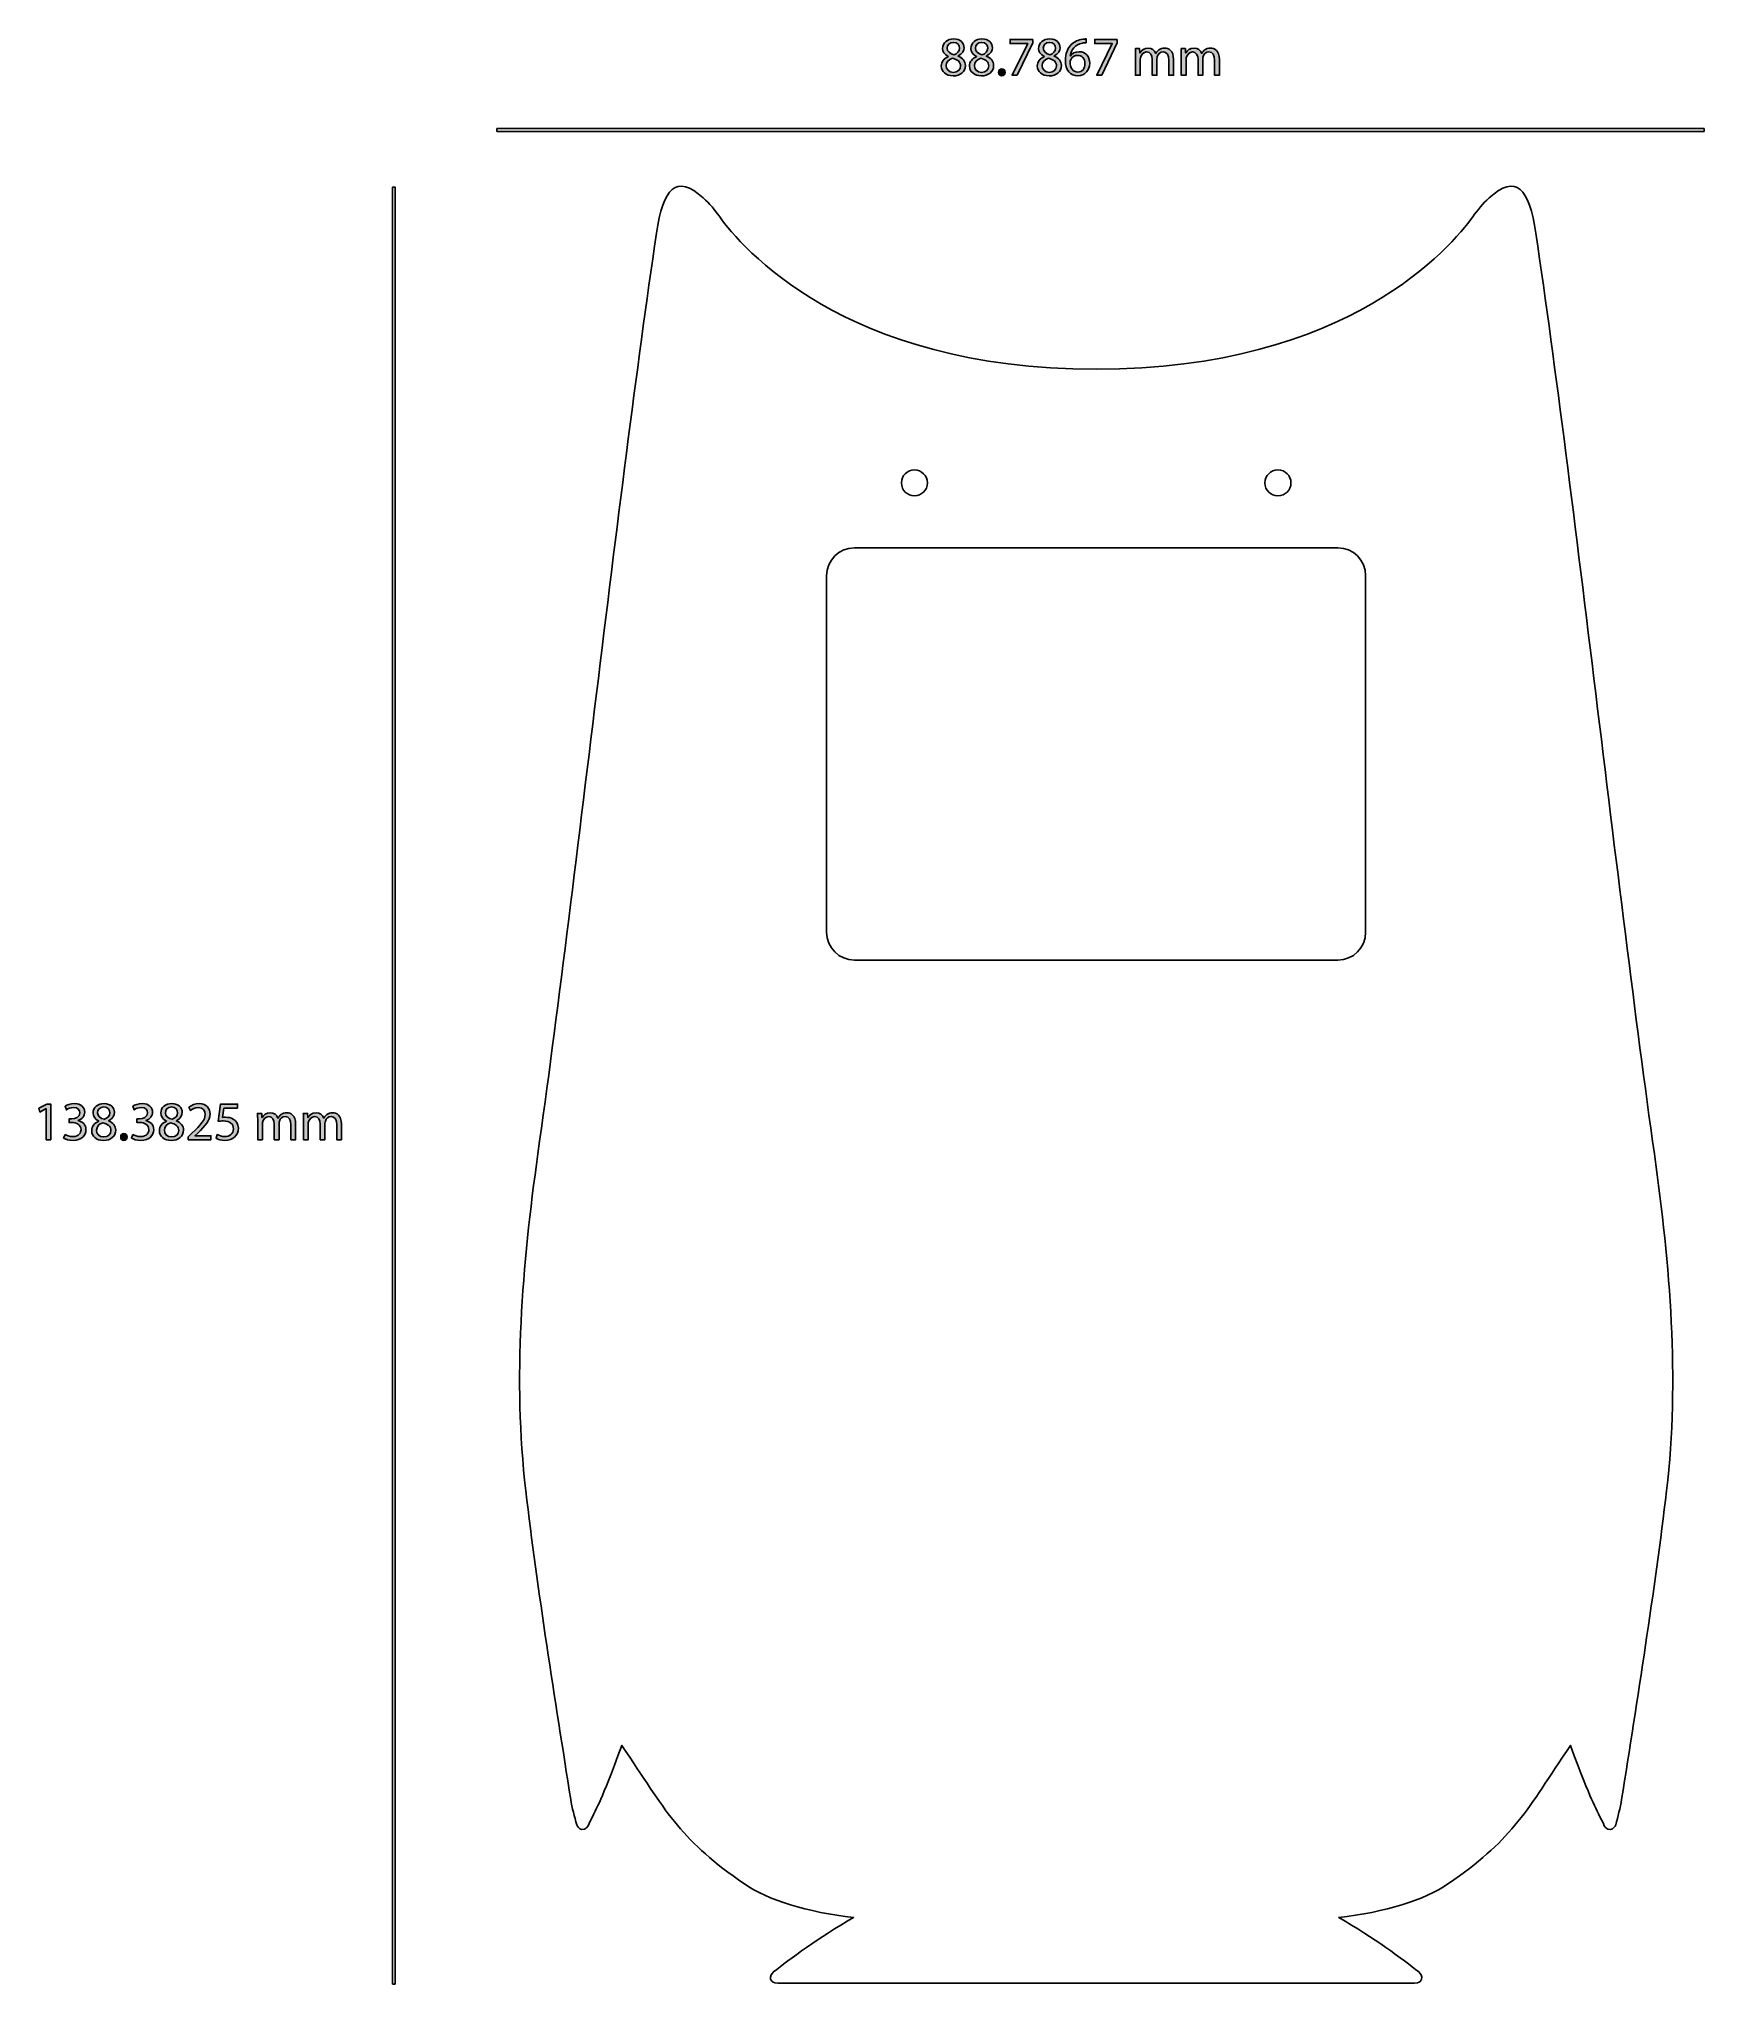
# Model space of a CAD drawing. Header units: millimetres. Extents: x 24 to 152, y 32 to 182.
import ezdxf

# ---------------------------------------------------------------- set-up
doc = ezdxf.new("R2010")
doc.units = ezdxf.units.MM
doc.header["$MEASUREMENT"] = 0

msp = doc.modelspace()

# ---------------------------------------------------------------- hatches: boundary and pattern name
at = {"transparency": 33554687}
h = msp.add_hatch(color=256, dxfattribs=at)
h.dxf.hatch_style = 2
edge = h.paths.add_edge_path()
edge.add_spline(control_points=[(93.64, 181.24), (93.64, 180.96), (93.85, 180.82), (94.17, 180.73), (94.41, 180.81), (94.59, 180.98), (94.59, 181.23), (94.59, 181.45), (94.46, 181.68), (94.12, 181.68), (93.81, 181.68), (93.64, 181.48), (93.64, 181.24)], knot_values=[0, 0, 0, 0, 1, 1, 1, 2, 2, 2, 3, 3, 3, 4, 4, 4, 4], degree=3, periodic=0)
edge = h.paths.add_edge_path()
edge.add_spline(control_points=[(94.67, 179.86), (94.67, 180.2), (94.44, 180.36), (94.06, 180.46), (93.74, 180.37), (93.57, 180.16), (93.57, 179.9), (93.56, 179.62), (93.77, 179.37), (94.12, 179.37), (94.45, 179.37), (94.67, 179.58), (94.67, 179.86)], knot_values=[0, 0, 0, 0, 1, 1, 1, 2, 2, 2, 3, 3, 3, 4, 4, 4, 4], degree=3, periodic=0)
edge = h.paths.add_edge_path()
edge.add_spline(control_points=[(93.19, 179.85), (93.19, 180.19), (93.39, 180.44), (93.73, 180.58), (93.73, 180.58), (93.73, 180.6), (93.73, 180.6), (93.42, 180.74), (93.29, 180.98), (93.29, 181.21), (93.29, 181.65), (93.66, 181.95), (94.14, 181.95), (94.68, 181.95), (94.94, 181.61), (94.94, 181.27), (94.94, 181.04), (94.83, 180.79), (94.49, 180.63), (94.49, 180.63), (94.49, 180.61), (94.49, 180.61), (94.83, 180.48), (95.05, 180.24), (95.05, 179.9), (95.05, 179.42), (94.63, 179.1), (94.11, 179.1), (93.53, 179.1), (93.19, 179.45), (93.19, 179.85)], knot_values=[0, 0, 0, 0, 1, 1, 1, 2, 2, 2, 3, 3, 3, 4, 4, 4, 5, 5, 5, 6, 6, 6, 7, 7, 7, 8, 8, 8, 9, 9, 9, 10, 10, 10, 10], degree=3, periodic=0)
h = msp.add_hatch(color=256, dxfattribs=at)
h.dxf.hatch_style = 2
edge = h.paths.add_edge_path()
edge.add_spline(control_points=[(95.82, 181.24), (95.82, 180.96), (96.02, 180.82), (96.34, 180.73), (96.58, 180.81), (96.76, 180.98), (96.76, 181.23), (96.76, 181.45), (96.63, 181.68), (96.29, 181.68), (95.99, 181.68), (95.82, 181.48), (95.82, 181.24)], knot_values=[0, 0, 0, 0, 1, 1, 1, 2, 2, 2, 3, 3, 3, 4, 4, 4, 4], degree=3, periodic=0)
edge = h.paths.add_edge_path()
edge.add_spline(control_points=[(96.84, 179.86), (96.84, 180.2), (96.61, 180.36), (96.24, 180.46), (95.91, 180.37), (95.74, 180.16), (95.74, 179.9), (95.73, 179.62), (95.94, 179.37), (96.29, 179.37), (96.62, 179.37), (96.84, 179.58), (96.84, 179.86)], knot_values=[0, 0, 0, 0, 1, 1, 1, 2, 2, 2, 3, 3, 3, 4, 4, 4, 4], degree=3, periodic=0)
edge = h.paths.add_edge_path()
edge.add_spline(control_points=[(95.36, 179.85), (95.36, 180.19), (95.57, 180.44), (95.91, 180.58), (95.91, 180.58), (95.9, 180.6), (95.9, 180.6), (95.6, 180.74), (95.47, 180.98), (95.47, 181.21), (95.47, 181.65), (95.83, 181.95), (96.32, 181.95), (96.85, 181.95), (97.12, 181.61), (97.12, 181.27), (97.12, 181.04), (97, 180.79), (96.66, 180.63), (96.66, 180.63), (96.66, 180.61), (96.66, 180.61), (97.01, 180.48), (97.22, 180.24), (97.22, 179.9), (97.22, 179.42), (96.81, 179.1), (96.28, 179.1), (95.71, 179.1), (95.36, 179.45), (95.36, 179.85)], knot_values=[0, 0, 0, 0, 1, 1, 1, 2, 2, 2, 3, 3, 3, 4, 4, 4, 5, 5, 5, 6, 6, 6, 7, 7, 7, 8, 8, 8, 9, 9, 9, 10, 10, 10, 10], degree=3, periodic=0)
h = msp.add_hatch(color=256, dxfattribs=at)
h.dxf.hatch_style = 2
edge = h.paths.add_edge_path()
edge.add_spline(control_points=[(100.23, 181.9), (100.23, 181.9), (100.23, 181.65), (100.23, 181.65), (100.23, 181.65), (99.03, 179.15), (99.03, 179.15), (99.03, 179.15), (98.64, 179.15), (98.64, 179.15), (98.64, 179.15), (99.84, 181.58), (99.84, 181.58), (99.84, 181.58), (99.84, 181.59), (99.84, 181.59), (99.84, 181.59), (98.49, 181.59), (98.49, 181.59), (98.49, 181.59), (98.49, 181.9), (98.49, 181.9), (98.49, 181.9), (100.23, 181.9), (100.23, 181.9)], knot_values=[0, 0, 0, 0, 1, 1, 1, 2, 2, 2, 3, 3, 3, 4, 4, 4, 5, 5, 5, 6, 6, 6, 7, 7, 7, 8, 8, 8, 8], degree=3, periodic=0)
h = msp.add_hatch(color=256, dxfattribs=at)
h.dxf.hatch_style = 2
edge = h.paths.add_edge_path()
edge.add_spline(control_points=[(101.04, 181.24), (101.04, 180.96), (101.24, 180.82), (101.56, 180.73), (101.8, 180.81), (101.98, 180.98), (101.98, 181.23), (101.98, 181.45), (101.85, 181.68), (101.51, 181.68), (101.21, 181.68), (101.04, 181.48), (101.04, 181.24)], knot_values=[0, 0, 0, 0, 1, 1, 1, 2, 2, 2, 3, 3, 3, 4, 4, 4, 4], degree=3, periodic=0)
edge = h.paths.add_edge_path()
edge.add_spline(control_points=[(102.06, 179.86), (102.06, 180.2), (101.83, 180.36), (101.45, 180.46), (101.13, 180.37), (100.96, 180.16), (100.96, 179.9), (100.95, 179.62), (101.16, 179.37), (101.51, 179.37), (101.84, 179.37), (102.06, 179.58), (102.06, 179.86)], knot_values=[0, 0, 0, 0, 1, 1, 1, 2, 2, 2, 3, 3, 3, 4, 4, 4, 4], degree=3, periodic=0)
edge = h.paths.add_edge_path()
edge.add_spline(control_points=[(100.58, 179.85), (100.58, 180.19), (100.79, 180.44), (101.12, 180.58), (101.12, 180.58), (101.12, 180.6), (101.12, 180.6), (100.82, 180.74), (100.68, 180.98), (100.68, 181.21), (100.68, 181.65), (101.05, 181.95), (101.54, 181.95), (102.07, 181.95), (102.33, 181.61), (102.33, 181.27), (102.33, 181.04), (102.22, 180.79), (101.88, 180.63), (101.88, 180.63), (101.88, 180.61), (101.88, 180.61), (102.22, 180.48), (102.44, 180.24), (102.44, 179.9), (102.44, 179.42), (102.03, 179.1), (101.5, 179.1), (100.93, 179.1), (100.58, 179.45), (100.58, 179.85)], knot_values=[0, 0, 0, 0, 1, 1, 1, 2, 2, 2, 3, 3, 3, 4, 4, 4, 5, 5, 5, 6, 6, 6, 7, 7, 7, 8, 8, 8, 9, 9, 9, 10, 10, 10, 10], degree=3, periodic=0)
h = msp.add_hatch(color=256, dxfattribs=at)
h.dxf.hatch_style = 2
edge = h.paths.add_edge_path()
edge.add_spline(control_points=[(104.25, 180.05), (104.25, 180.44), (104.02, 180.68), (103.68, 180.68), (103.46, 180.68), (103.25, 180.54), (103.15, 180.34), (103.12, 180.3), (103.11, 180.24), (103.11, 180.18), (103.11, 179.72), (103.32, 179.39), (103.71, 179.39), (104.03, 179.39), (104.25, 179.66), (104.25, 180.05)], knot_values=[0, 0, 0, 0, 1, 1, 1, 2, 2, 2, 3, 3, 3, 4, 4, 4, 5, 5, 5, 5], degree=3, periodic=0)
edge = h.paths.add_edge_path()
edge.add_spline(control_points=[(104.35, 181.64), (104.28, 181.64), (104.18, 181.64), (104.07, 181.62), (103.49, 181.52), (103.18, 181.1), (103.12, 180.64), (103.12, 180.64), (103.13, 180.64), (103.13, 180.64), (103.26, 180.82), (103.49, 180.96), (103.8, 180.96), (104.28, 180.96), (104.62, 180.61), (104.62, 180.07), (104.62, 179.57), (104.28, 179.1), (103.71, 179.1), (103.12, 179.1), (102.74, 179.56), (102.74, 180.27), (102.74, 180.82), (102.93, 181.24), (103.2, 181.51), (103.43, 181.74), (103.74, 181.88), (104.08, 181.92), (104.19, 181.94), (104.29, 181.94), (104.35, 181.94), (104.35, 181.94), (104.35, 181.64), (104.35, 181.64)], knot_values=[0, 0, 0, 0, 1, 1, 1, 2, 2, 2, 3, 3, 3, 4, 4, 4, 5, 5, 5, 6, 6, 6, 7, 7, 7, 8, 8, 8, 9, 9, 9, 10, 10, 10, 11, 11, 11, 11], degree=3, periodic=0)
h = msp.add_hatch(color=256, dxfattribs=at)
h.dxf.hatch_style = 2
edge = h.paths.add_edge_path()
edge.add_spline(control_points=[(106.74, 181.9), (106.74, 181.9), (106.74, 181.65), (106.74, 181.65), (106.74, 181.65), (105.54, 179.15), (105.54, 179.15), (105.54, 179.15), (105.16, 179.15), (105.16, 179.15), (105.16, 179.15), (106.35, 181.58), (106.35, 181.58), (106.35, 181.58), (106.35, 181.59), (106.35, 181.59), (106.35, 181.59), (105.01, 181.59), (105.01, 181.59), (105.01, 181.59), (105.01, 181.9), (105.01, 181.9), (105.01, 181.9), (106.74, 181.9), (106.74, 181.9)], knot_values=[0, 0, 0, 0, 1, 1, 1, 2, 2, 2, 3, 3, 3, 4, 4, 4, 5, 5, 5, 6, 6, 6, 7, 7, 7, 8, 8, 8, 8], degree=3, periodic=0)
h = msp.add_hatch(color=256, dxfattribs=at)
h.dxf.hatch_style = 2
edge = h.paths.add_edge_path()
edge.add_spline(control_points=[(108.14, 180.64), (108.14, 180.85), (108.14, 181.03), (108.13, 181.2), (108.13, 181.2), (108.45, 181.2), (108.45, 181.2), (108.45, 181.2), (108.47, 180.87), (108.47, 180.87), (108.47, 180.87), (108.48, 180.87), (108.48, 180.87), (108.6, 181.06), (108.79, 181.24), (109.13, 181.24), (109.4, 181.24), (109.62, 181.07), (109.7, 180.83), (109.7, 180.83), (109.71, 180.83), (109.71, 180.83), (109.78, 180.95), (109.86, 181.04), (109.94, 181.1), (110.06, 181.19), (110.2, 181.24), (110.39, 181.24), (110.67, 181.24), (111.07, 181.07), (111.07, 180.35), (111.07, 180.35), (111.07, 179.15), (111.07, 179.15), (111.07, 179.15), (110.7, 179.15), (110.7, 179.15), (110.7, 179.15), (110.7, 180.31), (110.7, 180.31), (110.7, 180.7), (110.56, 180.94), (110.26, 180.94), (110.05, 180.94), (109.88, 180.78), (109.82, 180.6), (109.8, 180.55), (109.79, 180.48), (109.79, 180.41), (109.79, 180.41), (109.79, 179.15), (109.79, 179.15), (109.79, 179.15), (109.43, 179.15), (109.43, 179.15), (109.43, 179.15), (109.43, 180.38), (109.43, 180.38), (109.43, 180.7), (109.28, 180.94), (109, 180.94), (108.77, 180.94), (108.6, 180.75), (108.54, 180.57), (108.52, 180.51), (108.51, 180.45), (108.51, 180.38), (108.51, 180.38), (108.51, 179.15), (108.51, 179.15), (108.51, 179.15), (108.14, 179.15), (108.14, 179.15), (108.14, 179.15), (108.14, 180.64), (108.14, 180.64)], knot_values=[0, 0, 0, 0, 1, 1, 1, 2, 2, 2, 3, 3, 3, 4, 4, 4, 5, 5, 5, 6, 6, 6, 7, 7, 7, 8, 8, 8, 9, 9, 9, 10, 10, 10, 11, 11, 11, 12, 12, 12, 13, 13, 13, 14, 14, 14, 15, 15, 15, 16, 16, 16, 17, 17, 17, 18, 18, 18, 19, 19, 19, 20, 20, 20, 21, 21, 21, 22, 22, 22, 23, 23, 23, 24, 24, 24, 25, 25, 25, 25], degree=3, periodic=0)
h = msp.add_hatch(color=256, dxfattribs=at)
h.dxf.hatch_style = 2
edge = h.paths.add_edge_path()
edge.add_spline(control_points=[(111.67, 180.64), (111.67, 180.85), (111.67, 181.03), (111.66, 181.2), (111.66, 181.2), (111.98, 181.2), (111.98, 181.2), (111.98, 181.2), (112, 180.87), (112, 180.87), (112, 180.87), (112.01, 180.87), (112.01, 180.87), (112.13, 181.06), (112.32, 181.24), (112.66, 181.24), (112.93, 181.24), (113.15, 181.07), (113.24, 180.83), (113.24, 180.83), (113.24, 180.83), (113.24, 180.83), (113.31, 180.95), (113.39, 181.04), (113.47, 181.1), (113.59, 181.19), (113.73, 181.24), (113.92, 181.24), (114.2, 181.24), (114.6, 181.07), (114.6, 180.35), (114.6, 180.35), (114.6, 179.15), (114.6, 179.15), (114.6, 179.15), (114.23, 179.15), (114.23, 179.15), (114.23, 179.15), (114.23, 180.31), (114.23, 180.31), (114.23, 180.7), (114.09, 180.94), (113.79, 180.94), (113.58, 180.94), (113.41, 180.78), (113.35, 180.6), (113.33, 180.55), (113.32, 180.48), (113.32, 180.41), (113.32, 180.41), (113.32, 179.15), (113.32, 179.15), (113.32, 179.15), (112.96, 179.15), (112.96, 179.15), (112.96, 179.15), (112.96, 180.38), (112.96, 180.38), (112.96, 180.7), (112.81, 180.94), (112.53, 180.94), (112.3, 180.94), (112.13, 180.75), (112.07, 180.57), (112.05, 180.51), (112.04, 180.45), (112.04, 180.38), (112.04, 180.38), (112.04, 179.15), (112.04, 179.15), (112.04, 179.15), (111.67, 179.15), (111.67, 179.15), (111.67, 179.15), (111.67, 180.64), (111.67, 180.64)], knot_values=[0, 0, 0, 0, 1, 1, 1, 2, 2, 2, 3, 3, 3, 4, 4, 4, 5, 5, 5, 6, 6, 6, 7, 7, 7, 8, 8, 8, 9, 9, 9, 10, 10, 10, 11, 11, 11, 12, 12, 12, 13, 13, 13, 14, 14, 14, 15, 15, 15, 16, 16, 16, 17, 17, 17, 18, 18, 18, 19, 19, 19, 20, 20, 20, 21, 21, 21, 22, 22, 22, 23, 23, 23, 24, 24, 24, 25, 25, 25, 25], degree=3, periodic=0)
h = msp.add_hatch(color=256, dxfattribs=at)
h.dxf.hatch_style = 2
edge = h.paths.add_edge_path()
edge.add_spline(control_points=[(97.59, 179.37), (97.59, 179.53), (97.7, 179.64), (97.85, 179.64), (98, 179.64), (98.1, 179.53), (98.1, 179.37), (98.1, 179.22), (98, 179.1), (97.84, 179.1), (97.7, 179.1), (97.59, 179.22), (97.59, 179.37)], knot_values=[0, 0, 0, 0, 1, 1, 1, 2, 2, 2, 3, 3, 3, 4, 4, 4, 4], degree=3, periodic=0)
h = msp.add_hatch(color=256, dxfattribs=at)
h.dxf.hatch_style = 2
edge = h.paths.add_edge_path()
edge.add_spline(control_points=[(24.27, 99.57), (24.27, 99.57), (24.27, 99.57), (24.27, 99.57), (24.27, 99.57), (23.79, 99.31), (23.79, 99.31), (23.79, 99.31), (23.72, 99.6), (23.72, 99.6), (23.72, 99.6), (24.32, 99.92), (24.32, 99.92), (24.32, 99.92), (24.63, 99.92), (24.63, 99.92), (24.63, 99.92), (24.63, 97.17), (24.63, 97.17), (24.63, 97.17), (24.27, 97.17), (24.27, 97.17), (24.27, 97.17), (24.27, 99.57), (24.27, 99.57)], knot_values=[0, 0, 0, 0, 1, 1, 1, 2, 2, 2, 3, 3, 3, 4, 4, 4, 5, 5, 5, 6, 6, 6, 7, 7, 7, 8, 8, 8, 8], degree=3, periodic=0)
h = msp.add_hatch(color=256, dxfattribs=at)
h.dxf.hatch_style = 2
edge = h.paths.add_edge_path()
edge.add_spline(control_points=[(25.73, 97.59), (25.83, 97.53), (26.08, 97.42), (26.34, 97.42), (26.81, 97.42), (26.96, 97.73), (26.96, 97.95), (26.95, 98.34), (26.61, 98.5), (26.25, 98.5), (26.25, 98.5), (26.04, 98.5), (26.04, 98.5), (26.04, 98.5), (26.04, 98.78), (26.04, 98.78), (26.04, 98.78), (26.25, 98.78), (26.25, 98.78), (26.52, 98.78), (26.86, 98.92), (26.86, 99.25), (26.86, 99.47), (26.72, 99.66), (26.38, 99.66), (26.16, 99.66), (25.95, 99.57), (25.83, 99.48), (25.83, 99.48), (25.73, 99.75), (25.73, 99.75), (25.87, 99.86), (26.15, 99.96), (26.45, 99.96), (26.99, 99.96), (27.24, 99.64), (27.24, 99.31), (27.24, 99.02), (27.07, 98.78), (26.73, 98.66), (26.73, 98.66), (26.73, 98.65), (26.73, 98.65), (27.07, 98.58), (27.34, 98.33), (27.34, 97.95), (27.34, 97.51), (27, 97.12), (26.34, 97.12), (26.03, 97.12), (25.76, 97.22), (25.62, 97.31), (25.62, 97.31), (25.73, 97.59), (25.73, 97.59)], knot_values=[0, 0, 0, 0, 1, 1, 1, 2, 2, 2, 3, 3, 3, 4, 4, 4, 5, 5, 5, 6, 6, 6, 7, 7, 7, 8, 8, 8, 9, 9, 9, 10, 10, 10, 11, 11, 11, 12, 12, 12, 13, 13, 13, 14, 14, 14, 15, 15, 15, 16, 16, 16, 17, 17, 17, 18, 18, 18, 18], degree=3, periodic=0)
h = msp.add_hatch(color=256, dxfattribs=at)
h.dxf.hatch_style = 2
edge = h.paths.add_edge_path()
edge.add_spline(control_points=[(28.23, 99.26), (28.23, 98.98), (28.44, 98.83), (28.76, 98.75), (28.99, 98.83), (29.18, 99), (29.18, 99.25), (29.18, 99.47), (29.04, 99.7), (28.71, 99.7), (28.4, 99.7), (28.23, 99.49), (28.23, 99.26)], knot_values=[0, 0, 0, 0, 1, 1, 1, 2, 2, 2, 3, 3, 3, 4, 4, 4, 4], degree=3, periodic=0)
edge = h.paths.add_edge_path()
edge.add_spline(control_points=[(29.26, 97.88), (29.26, 98.22), (29.02, 98.38), (28.65, 98.48), (28.33, 98.39), (28.16, 98.18), (28.16, 97.92), (28.14, 97.64), (28.35, 97.39), (28.71, 97.39), (29.04, 97.39), (29.26, 97.6), (29.26, 97.88)], knot_values=[0, 0, 0, 0, 1, 1, 1, 2, 2, 2, 3, 3, 3, 4, 4, 4, 4], degree=3, periodic=0)
edge = h.paths.add_edge_path()
edge.add_spline(control_points=[(27.78, 97.87), (27.78, 98.21), (27.98, 98.46), (28.32, 98.6), (28.32, 98.6), (28.32, 98.61), (28.32, 98.61), (28.01, 98.76), (27.88, 99), (27.88, 99.23), (27.88, 99.67), (28.25, 99.96), (28.73, 99.96), (29.26, 99.96), (29.53, 99.63), (29.53, 99.29), (29.53, 99.05), (29.42, 98.8), (29.08, 98.64), (29.08, 98.64), (29.08, 98.63), (29.08, 98.63), (29.42, 98.5), (29.63, 98.25), (29.63, 97.92), (29.63, 97.44), (29.22, 97.12), (28.7, 97.12), (28.12, 97.12), (27.78, 97.46), (27.78, 97.87)], knot_values=[0, 0, 0, 0, 1, 1, 1, 2, 2, 2, 3, 3, 3, 4, 4, 4, 5, 5, 5, 6, 6, 6, 7, 7, 7, 8, 8, 8, 9, 9, 9, 10, 10, 10, 10], degree=3, periodic=0)
h = msp.add_hatch(color=256, dxfattribs=at)
h.dxf.hatch_style = 2
edge = h.paths.add_edge_path()
edge.add_spline(control_points=[(30.95, 97.59), (31.05, 97.53), (31.3, 97.42), (31.55, 97.42), (32.03, 97.42), (32.18, 97.73), (32.18, 97.95), (32.17, 98.34), (31.83, 98.5), (31.47, 98.5), (31.47, 98.5), (31.26, 98.5), (31.26, 98.5), (31.26, 98.5), (31.26, 98.78), (31.26, 98.78), (31.26, 98.78), (31.47, 98.78), (31.47, 98.78), (31.74, 98.78), (32.08, 98.92), (32.08, 99.25), (32.08, 99.47), (31.94, 99.66), (31.6, 99.66), (31.38, 99.66), (31.17, 99.57), (31.05, 99.48), (31.05, 99.48), (30.95, 99.75), (30.95, 99.75), (31.09, 99.86), (31.37, 99.96), (31.67, 99.96), (32.21, 99.96), (32.46, 99.64), (32.46, 99.31), (32.46, 99.02), (32.29, 98.78), (31.95, 98.66), (31.95, 98.66), (31.95, 98.65), (31.95, 98.65), (32.29, 98.58), (32.56, 98.33), (32.56, 97.95), (32.56, 97.51), (32.22, 97.12), (31.56, 97.12), (31.25, 97.12), (30.98, 97.22), (30.84, 97.31), (30.84, 97.31), (30.95, 97.59), (30.95, 97.59)], knot_values=[0, 0, 0, 0, 1, 1, 1, 2, 2, 2, 3, 3, 3, 4, 4, 4, 5, 5, 5, 6, 6, 6, 7, 7, 7, 8, 8, 8, 9, 9, 9, 10, 10, 10, 11, 11, 11, 12, 12, 12, 13, 13, 13, 14, 14, 14, 15, 15, 15, 16, 16, 16, 17, 17, 17, 18, 18, 18, 18], degree=3, periodic=0)
h = msp.add_hatch(color=256, dxfattribs=at)
h.dxf.hatch_style = 2
edge = h.paths.add_edge_path()
edge.add_spline(control_points=[(33.45, 99.26), (33.45, 98.98), (33.66, 98.83), (33.98, 98.75), (34.21, 98.83), (34.39, 99), (34.39, 99.25), (34.39, 99.47), (34.26, 99.7), (33.93, 99.7), (33.62, 99.7), (33.45, 99.49), (33.45, 99.26)], knot_values=[0, 0, 0, 0, 1, 1, 1, 2, 2, 2, 3, 3, 3, 4, 4, 4, 4], degree=3, periodic=0)
edge = h.paths.add_edge_path()
edge.add_spline(control_points=[(34.48, 97.88), (34.48, 98.22), (34.24, 98.38), (33.87, 98.48), (33.55, 98.39), (33.38, 98.18), (33.38, 97.92), (33.36, 97.64), (33.57, 97.39), (33.93, 97.39), (34.26, 97.39), (34.48, 97.6), (34.48, 97.88)], knot_values=[0, 0, 0, 0, 1, 1, 1, 2, 2, 2, 3, 3, 3, 4, 4, 4, 4], degree=3, periodic=0)
edge = h.paths.add_edge_path()
edge.add_spline(control_points=[(32.99, 97.87), (32.99, 98.21), (33.2, 98.46), (33.54, 98.6), (33.54, 98.6), (33.54, 98.61), (33.54, 98.61), (33.23, 98.76), (33.1, 99), (33.1, 99.23), (33.1, 99.67), (33.47, 99.96), (33.95, 99.96), (34.48, 99.96), (34.75, 99.63), (34.75, 99.29), (34.75, 99.05), (34.64, 98.8), (34.3, 98.64), (34.3, 98.64), (34.3, 98.63), (34.3, 98.63), (34.64, 98.5), (34.85, 98.25), (34.85, 97.92), (34.85, 97.44), (34.44, 97.12), (33.92, 97.12), (33.34, 97.12), (32.99, 97.46), (32.99, 97.87)], knot_values=[0, 0, 0, 0, 1, 1, 1, 2, 2, 2, 3, 3, 3, 4, 4, 4, 5, 5, 5, 6, 6, 6, 7, 7, 7, 8, 8, 8, 9, 9, 9, 10, 10, 10, 10], degree=3, periodic=0)
h = msp.add_hatch(color=256, dxfattribs=at)
h.dxf.hatch_style = 2
edge = h.paths.add_edge_path()
edge.add_spline(control_points=[(35.2, 97.17), (35.2, 97.17), (35.2, 97.4), (35.2, 97.4), (35.2, 97.4), (35.49, 97.68), (35.49, 97.68), (36.19, 98.35), (36.51, 98.7), (36.52, 99.12), (36.52, 99.4), (36.38, 99.66), (35.97, 99.66), (35.72, 99.66), (35.51, 99.53), (35.39, 99.42), (35.39, 99.42), (35.27, 99.68), (35.27, 99.68), (35.46, 99.85), (35.73, 99.96), (36.05, 99.96), (36.64, 99.96), (36.89, 99.56), (36.89, 99.16), (36.89, 98.66), (36.52, 98.25), (35.94, 97.69), (35.94, 97.69), (35.72, 97.48), (35.72, 97.48), (35.72, 97.48), (35.72, 97.48), (35.72, 97.48), (35.72, 97.48), (36.96, 97.48), (36.96, 97.48), (36.96, 97.48), (36.96, 97.17), (36.96, 97.17), (36.96, 97.17), (35.2, 97.17), (35.2, 97.17)], knot_values=[0, 0, 0, 0, 1, 1, 1, 2, 2, 2, 3, 3, 3, 4, 4, 4, 5, 5, 5, 6, 6, 6, 7, 7, 7, 8, 8, 8, 9, 9, 9, 10, 10, 10, 11, 11, 11, 12, 12, 12, 13, 13, 13, 14, 14, 14, 14], degree=3, periodic=0)
h = msp.add_hatch(color=256, dxfattribs=at)
h.dxf.hatch_style = 2
edge = h.paths.add_edge_path()
edge.add_spline(control_points=[(39.01, 99.6), (39.01, 99.6), (37.96, 99.6), (37.96, 99.6), (37.96, 99.6), (37.86, 98.9), (37.86, 98.9), (37.92, 98.91), (37.98, 98.91), (38.08, 98.91), (38.29, 98.91), (38.51, 98.87), (38.67, 98.77), (38.89, 98.64), (39.07, 98.41), (39.07, 98.06), (39.07, 97.52), (38.64, 97.12), (38.04, 97.12), (37.74, 97.12), (37.49, 97.21), (37.36, 97.29), (37.36, 97.29), (37.45, 97.57), (37.45, 97.57), (37.57, 97.51), (37.79, 97.42), (38.04, 97.42), (38.39, 97.42), (38.69, 97.65), (38.69, 98.02), (38.69, 98.37), (38.45, 98.63), (37.9, 98.63), (37.74, 98.63), (37.62, 98.61), (37.52, 98.6), (37.52, 98.6), (37.7, 99.92), (37.7, 99.92), (37.7, 99.92), (39.01, 99.92), (39.01, 99.92), (39.01, 99.92), (39.01, 99.6), (39.01, 99.6)], knot_values=[0, 0, 0, 0, 1, 1, 1, 2, 2, 2, 3, 3, 3, 4, 4, 4, 5, 5, 5, 6, 6, 6, 7, 7, 7, 8, 8, 8, 9, 9, 9, 10, 10, 10, 11, 11, 11, 12, 12, 12, 13, 13, 13, 14, 14, 14, 15, 15, 15, 15], degree=3, periodic=0)
h = msp.add_hatch(color=256, dxfattribs=at)
h.dxf.hatch_style = 2
edge = h.paths.add_edge_path()
edge.add_spline(control_points=[(40.56, 98.66), (40.56, 98.87), (40.55, 99.05), (40.54, 99.21), (40.54, 99.21), (40.87, 99.21), (40.87, 99.21), (40.87, 99.21), (40.88, 98.88), (40.88, 98.88), (40.88, 98.88), (40.9, 98.88), (40.9, 98.88), (41.01, 99.08), (41.2, 99.26), (41.54, 99.26), (41.82, 99.26), (42.03, 99.09), (42.12, 98.85), (42.12, 98.85), (42.13, 98.85), (42.13, 98.85), (42.19, 98.97), (42.27, 99.05), (42.36, 99.12), (42.48, 99.21), (42.62, 99.26), (42.81, 99.26), (43.08, 99.26), (43.48, 99.08), (43.48, 98.37), (43.48, 98.37), (43.48, 97.17), (43.48, 97.17), (43.48, 97.17), (43.12, 97.17), (43.12, 97.17), (43.12, 97.17), (43.12, 98.33), (43.12, 98.33), (43.12, 98.72), (42.97, 98.96), (42.67, 98.96), (42.46, 98.96), (42.3, 98.8), (42.23, 98.62), (42.22, 98.57), (42.21, 98.5), (42.21, 98.43), (42.21, 98.43), (42.21, 97.17), (42.21, 97.17), (42.21, 97.17), (41.84, 97.17), (41.84, 97.17), (41.84, 97.17), (41.84, 98.39), (41.84, 98.39), (41.84, 98.72), (41.7, 98.96), (41.41, 98.96), (41.18, 98.96), (41.01, 98.77), (40.95, 98.58), (40.93, 98.53), (40.92, 98.47), (40.92, 98.4), (40.92, 98.4), (40.92, 97.17), (40.92, 97.17), (40.92, 97.17), (40.56, 97.17), (40.56, 97.17), (40.56, 97.17), (40.56, 98.66), (40.56, 98.66)], knot_values=[0, 0, 0, 0, 1, 1, 1, 2, 2, 2, 3, 3, 3, 4, 4, 4, 5, 5, 5, 6, 6, 6, 7, 7, 7, 8, 8, 8, 9, 9, 9, 10, 10, 10, 11, 11, 11, 12, 12, 12, 13, 13, 13, 14, 14, 14, 15, 15, 15, 16, 16, 16, 17, 17, 17, 18, 18, 18, 19, 19, 19, 20, 20, 20, 21, 21, 21, 22, 22, 22, 23, 23, 23, 24, 24, 24, 25, 25, 25, 25], degree=3, periodic=0)
h = msp.add_hatch(color=256, dxfattribs=at)
h.dxf.hatch_style = 2
edge = h.paths.add_edge_path()
edge.add_spline(control_points=[(44.09, 98.66), (44.09, 98.87), (44.09, 99.05), (44.07, 99.21), (44.07, 99.21), (44.4, 99.21), (44.4, 99.21), (44.4, 99.21), (44.42, 98.88), (44.42, 98.88), (44.42, 98.88), (44.43, 98.88), (44.43, 98.88), (44.54, 99.08), (44.73, 99.26), (45.07, 99.26), (45.35, 99.26), (45.56, 99.09), (45.65, 98.85), (45.65, 98.85), (45.66, 98.85), (45.66, 98.85), (45.72, 98.97), (45.8, 99.05), (45.89, 99.12), (46.01, 99.21), (46.15, 99.26), (46.34, 99.26), (46.61, 99.26), (47.01, 99.08), (47.01, 98.37), (47.01, 98.37), (47.01, 97.17), (47.01, 97.17), (47.01, 97.17), (46.65, 97.17), (46.65, 97.17), (46.65, 97.17), (46.65, 98.33), (46.65, 98.33), (46.65, 98.72), (46.51, 98.96), (46.21, 98.96), (45.99, 98.96), (45.83, 98.8), (45.77, 98.62), (45.75, 98.57), (45.74, 98.5), (45.74, 98.43), (45.74, 98.43), (45.74, 97.17), (45.74, 97.17), (45.74, 97.17), (45.37, 97.17), (45.37, 97.17), (45.37, 97.17), (45.37, 98.39), (45.37, 98.39), (45.37, 98.72), (45.23, 98.96), (44.94, 98.96), (44.71, 98.96), (44.54, 98.77), (44.48, 98.58), (44.46, 98.53), (44.45, 98.47), (44.45, 98.4), (44.45, 98.4), (44.45, 97.17), (44.45, 97.17), (44.45, 97.17), (44.09, 97.17), (44.09, 97.17), (44.09, 97.17), (44.09, 98.66), (44.09, 98.66)], knot_values=[0, 0, 0, 0, 1, 1, 1, 2, 2, 2, 3, 3, 3, 4, 4, 4, 5, 5, 5, 6, 6, 6, 7, 7, 7, 8, 8, 8, 9, 9, 9, 10, 10, 10, 11, 11, 11, 12, 12, 12, 13, 13, 13, 14, 14, 14, 15, 15, 15, 16, 16, 16, 17, 17, 17, 18, 18, 18, 19, 19, 19, 20, 20, 20, 21, 21, 21, 22, 22, 22, 23, 23, 23, 24, 24, 24, 25, 25, 25, 25], degree=3, periodic=0)
h = msp.add_hatch(color=256, dxfattribs=at)
h.dxf.hatch_style = 2
edge = h.paths.add_edge_path()
edge.add_spline(control_points=[(30.01, 97.39), (30.01, 97.54), (30.12, 97.65), (30.26, 97.65), (30.41, 97.65), (30.51, 97.54), (30.51, 97.39), (30.51, 97.24), (30.42, 97.12), (30.26, 97.12), (30.11, 97.12), (30.01, 97.24), (30.01, 97.39)], knot_values=[0, 0, 0, 0, 1, 1, 1, 2, 2, 2, 3, 3, 3, 4, 4, 4, 4], degree=3, periodic=0)

# ---------------------------------------------------------------- linework, layer by layer
for p, q in [((58.98, 174.82), (58.98, 175.04)), ((58.98, 175.04), (151.92, 175.04)), ((151.92, 174.82), (58.98, 174.82)), ((151.92, 175.04), (151.92, 174.82))]:
    msp.add_line(p, q)
msp.add_lwpolyline([(51.14, 32.16), (50.95, 32.16), (50.95, 170.54), (51.14, 170.54)], close=True)
for points, knots in [([(93.19, 179.85), (93.19, 180.19), (93.39, 180.44), (93.73, 180.58), (93.73, 180.58), (93.73, 180.6), (93.73, 180.6), (93.42, 180.74), (93.29, 180.98), (93.29, 181.21), (93.29, 181.65), (93.66, 181.95), (94.14, 181.95), (94.68, 181.95), (94.94, 181.61), (94.94, 181.27), (94.94, 181.04), (94.83, 180.79), (94.49, 180.63), (94.49, 180.63), (94.49, 180.61), (94.49, 180.61), (94.83, 180.48), (95.05, 180.24), (95.05, 179.9), (95.05, 179.42), (94.63, 179.1), (94.11, 179.1), (93.53, 179.1), (93.19, 179.45), (93.19, 179.85)], [0, 0, 0, 0, 1, 1, 1, 2, 2, 2, 3, 3, 3, 4, 4, 4, 5, 5, 5, 6, 6, 6, 7, 7, 7, 8, 8, 8, 9, 9, 9, 10, 10, 10, 10]), ([(93.64, 181.24), (93.64, 180.96), (93.85, 180.82), (94.17, 180.73), (94.41, 180.81), (94.59, 180.98), (94.59, 181.23), (94.59, 181.45), (94.46, 181.68), (94.12, 181.68), (93.81, 181.68), (93.64, 181.48), (93.64, 181.24)], [0, 0, 0, 0, 1, 1, 1, 2, 2, 2, 3, 3, 3, 4, 4, 4, 4]), ([(95.36, 179.85), (95.36, 180.19), (95.57, 180.44), (95.91, 180.58), (95.91, 180.58), (95.9, 180.6), (95.9, 180.6), (95.6, 180.74), (95.47, 180.98), (95.47, 181.21), (95.47, 181.65), (95.83, 181.95), (96.32, 181.95), (96.85, 181.95), (97.12, 181.61), (97.12, 181.27), (97.12, 181.04), (97, 180.79), (96.66, 180.63), (96.66, 180.63), (96.66, 180.61), (96.66, 180.61), (97.01, 180.48), (97.22, 180.24), (97.22, 179.9), (97.22, 179.42), (96.81, 179.1), (96.28, 179.1), (95.71, 179.1), (95.36, 179.45), (95.36, 179.85)], [0, 0, 0, 0, 1, 1, 1, 2, 2, 2, 3, 3, 3, 4, 4, 4, 5, 5, 5, 6, 6, 6, 7, 7, 7, 8, 8, 8, 9, 9, 9, 10, 10, 10, 10]), ([(95.82, 181.24), (95.82, 180.96), (96.02, 180.82), (96.34, 180.73), (96.58, 180.81), (96.76, 180.98), (96.76, 181.23), (96.76, 181.45), (96.63, 181.68), (96.29, 181.68), (95.99, 181.68), (95.82, 181.48), (95.82, 181.24)], [0, 0, 0, 0, 1, 1, 1, 2, 2, 2, 3, 3, 3, 4, 4, 4, 4]), ([(100.23, 181.9), (100.23, 181.9), (100.23, 181.65), (100.23, 181.65), (100.23, 181.65), (99.03, 179.15), (99.03, 179.15), (99.03, 179.15), (98.64, 179.15), (98.64, 179.15), (98.64, 179.15), (99.84, 181.58), (99.84, 181.58), (99.84, 181.58), (99.84, 181.59), (99.84, 181.59), (99.84, 181.59), (98.49, 181.59), (98.49, 181.59), (98.49, 181.59), (98.49, 181.9), (98.49, 181.9), (98.49, 181.9), (100.23, 181.9), (100.23, 181.9)], [0, 0, 0, 0, 1, 1, 1, 2, 2, 2, 3, 3, 3, 4, 4, 4, 5, 5, 5, 6, 6, 6, 7, 7, 7, 8, 8, 8, 8]), ([(100.58, 179.85), (100.58, 180.19), (100.79, 180.44), (101.12, 180.58), (101.12, 180.58), (101.12, 180.6), (101.12, 180.6), (100.82, 180.74), (100.68, 180.98), (100.68, 181.21), (100.68, 181.65), (101.05, 181.95), (101.54, 181.95), (102.07, 181.95), (102.33, 181.61), (102.33, 181.27), (102.33, 181.04), (102.22, 180.79), (101.88, 180.63), (101.88, 180.63), (101.88, 180.61), (101.88, 180.61), (102.22, 180.48), (102.44, 180.24), (102.44, 179.9), (102.44, 179.42), (102.03, 179.1), (101.5, 179.1), (100.93, 179.1), (100.58, 179.45), (100.58, 179.85)], [0, 0, 0, 0, 1, 1, 1, 2, 2, 2, 3, 3, 3, 4, 4, 4, 5, 5, 5, 6, 6, 6, 7, 7, 7, 8, 8, 8, 9, 9, 9, 10, 10, 10, 10]), ([(101.04, 181.24), (101.04, 180.96), (101.24, 180.82), (101.56, 180.73), (101.8, 180.81), (101.98, 180.98), (101.98, 181.23), (101.98, 181.45), (101.85, 181.68), (101.51, 181.68), (101.21, 181.68), (101.04, 181.48), (101.04, 181.24)], [0, 0, 0, 0, 1, 1, 1, 2, 2, 2, 3, 3, 3, 4, 4, 4, 4]), ([(104.35, 181.64), (104.28, 181.64), (104.18, 181.64), (104.07, 181.62), (103.49, 181.52), (103.18, 181.1), (103.12, 180.64), (103.12, 180.64), (103.13, 180.64), (103.13, 180.64), (103.26, 180.82), (103.49, 180.96), (103.8, 180.96), (104.28, 180.96), (104.62, 180.61), (104.62, 180.07), (104.62, 179.57), (104.28, 179.1), (103.71, 179.1), (103.12, 179.1), (102.74, 179.56), (102.74, 180.27), (102.74, 180.82), (102.93, 181.24), (103.2, 181.51), (103.43, 181.74), (103.74, 181.88), (104.08, 181.92), (104.19, 181.94), (104.29, 181.94), (104.35, 181.94), (104.35, 181.94), (104.35, 181.64), (104.35, 181.64)], [0, 0, 0, 0, 1, 1, 1, 2, 2, 2, 3, 3, 3, 4, 4, 4, 5, 5, 5, 6, 6, 6, 7, 7, 7, 8, 8, 8, 9, 9, 9, 10, 10, 10, 11, 11, 11, 11]), ([(106.74, 181.9), (106.74, 181.9), (106.74, 181.65), (106.74, 181.65), (106.74, 181.65), (105.54, 179.15), (105.54, 179.15), (105.54, 179.15), (105.16, 179.15), (105.16, 179.15), (105.16, 179.15), (106.35, 181.58), (106.35, 181.58), (106.35, 181.58), (106.35, 181.59), (106.35, 181.59), (106.35, 181.59), (105.01, 181.59), (105.01, 181.59), (105.01, 181.59), (105.01, 181.9), (105.01, 181.9), (105.01, 181.9), (106.74, 181.9), (106.74, 181.9)], [0, 0, 0, 0, 1, 1, 1, 2, 2, 2, 3, 3, 3, 4, 4, 4, 5, 5, 5, 6, 6, 6, 7, 7, 7, 8, 8, 8, 8]), ([(108.14, 180.64), (108.14, 180.85), (108.14, 181.03), (108.13, 181.2), (108.13, 181.2), (108.45, 181.2), (108.45, 181.2), (108.45, 181.2), (108.47, 180.87), (108.47, 180.87), (108.47, 180.87), (108.48, 180.87), (108.48, 180.87), (108.6, 181.06), (108.79, 181.24), (109.13, 181.24), (109.4, 181.24), (109.62, 181.07), (109.7, 180.83), (109.7, 180.83), (109.71, 180.83), (109.71, 180.83), (109.78, 180.95), (109.86, 181.04), (109.94, 181.1), (110.06, 181.19), (110.2, 181.24), (110.39, 181.24), (110.67, 181.24), (111.07, 181.07), (111.07, 180.35), (111.07, 180.35), (111.07, 179.15), (111.07, 179.15), (111.07, 179.15), (110.7, 179.15), (110.7, 179.15), (110.7, 179.15), (110.7, 180.31), (110.7, 180.31), (110.7, 180.7), (110.56, 180.94), (110.26, 180.94), (110.05, 180.94), (109.88, 180.78), (109.82, 180.6), (109.8, 180.55), (109.79, 180.48), (109.79, 180.41), (109.79, 180.41), (109.79, 179.15), (109.79, 179.15), (109.79, 179.15), (109.43, 179.15), (109.43, 179.15), (109.43, 179.15), (109.43, 180.38), (109.43, 180.38), (109.43, 180.7), (109.28, 180.94), (109, 180.94), (108.77, 180.94), (108.6, 180.75), (108.54, 180.57), (108.52, 180.51), (108.51, 180.45), (108.51, 180.38), (108.51, 180.38), (108.51, 179.15), (108.51, 179.15), (108.51, 179.15), (108.14, 179.15), (108.14, 179.15), (108.14, 179.15), (108.14, 180.64), (108.14, 180.64)], [0, 0, 0, 0, 1, 1, 1, 2, 2, 2, 3, 3, 3, 4, 4, 4, 5, 5, 5, 6, 6, 6, 7, 7, 7, 8, 8, 8, 9, 9, 9, 10, 10, 10, 11, 11, 11, 12, 12, 12, 13, 13, 13, 14, 14, 14, 15, 15, 15, 16, 16, 16, 17, 17, 17, 18, 18, 18, 19, 19, 19, 20, 20, 20, 21, 21, 21, 22, 22, 22, 23, 23, 23, 24, 24, 24, 25, 25, 25, 25]), ([(111.67, 180.64), (111.67, 180.85), (111.67, 181.03), (111.66, 181.2), (111.66, 181.2), (111.98, 181.2), (111.98, 181.2), (111.98, 181.2), (112, 180.87), (112, 180.87), (112, 180.87), (112.01, 180.87), (112.01, 180.87), (112.13, 181.06), (112.32, 181.24), (112.66, 181.24), (112.93, 181.24), (113.15, 181.07), (113.24, 180.83), (113.24, 180.83), (113.24, 180.83), (113.24, 180.83), (113.31, 180.95), (113.39, 181.04), (113.47, 181.1), (113.59, 181.19), (113.73, 181.24), (113.92, 181.24), (114.2, 181.24), (114.6, 181.07), (114.6, 180.35), (114.6, 180.35), (114.6, 179.15), (114.6, 179.15), (114.6, 179.15), (114.23, 179.15), (114.23, 179.15), (114.23, 179.15), (114.23, 180.31), (114.23, 180.31), (114.23, 180.7), (114.09, 180.94), (113.79, 180.94), (113.58, 180.94), (113.41, 180.78), (113.35, 180.6), (113.33, 180.55), (113.32, 180.48), (113.32, 180.41), (113.32, 180.41), (113.32, 179.15), (113.32, 179.15), (113.32, 179.15), (112.96, 179.15), (112.96, 179.15), (112.96, 179.15), (112.96, 180.38), (112.96, 180.38), (112.96, 180.7), (112.81, 180.94), (112.53, 180.94), (112.3, 180.94), (112.13, 180.75), (112.07, 180.57), (112.05, 180.51), (112.04, 180.45), (112.04, 180.38), (112.04, 180.38), (112.04, 179.15), (112.04, 179.15), (112.04, 179.15), (111.67, 179.15), (111.67, 179.15), (111.67, 179.15), (111.67, 180.64), (111.67, 180.64)], [0, 0, 0, 0, 1, 1, 1, 2, 2, 2, 3, 3, 3, 4, 4, 4, 5, 5, 5, 6, 6, 6, 7, 7, 7, 8, 8, 8, 9, 9, 9, 10, 10, 10, 11, 11, 11, 12, 12, 12, 13, 13, 13, 14, 14, 14, 15, 15, 15, 16, 16, 16, 17, 17, 17, 18, 18, 18, 19, 19, 19, 20, 20, 20, 21, 21, 21, 22, 22, 22, 23, 23, 23, 24, 24, 24, 25, 25, 25, 25]), ([(94.67, 179.86), (94.67, 180.2), (94.44, 180.36), (94.06, 180.46), (93.74, 180.37), (93.57, 180.16), (93.57, 179.9), (93.56, 179.62), (93.77, 179.37), (94.12, 179.37), (94.45, 179.37), (94.67, 179.58), (94.67, 179.86)], [0, 0, 0, 0, 1, 1, 1, 2, 2, 2, 3, 3, 3, 4, 4, 4, 4]), ([(96.84, 179.86), (96.84, 180.2), (96.61, 180.36), (96.24, 180.46), (95.91, 180.37), (95.74, 180.16), (95.74, 179.9), (95.73, 179.62), (95.94, 179.37), (96.29, 179.37), (96.62, 179.37), (96.84, 179.58), (96.84, 179.86)], [0, 0, 0, 0, 1, 1, 1, 2, 2, 2, 3, 3, 3, 4, 4, 4, 4]), ([(102.06, 179.86), (102.06, 180.2), (101.83, 180.36), (101.45, 180.46), (101.13, 180.37), (100.96, 180.16), (100.96, 179.9), (100.95, 179.62), (101.16, 179.37), (101.51, 179.37), (101.84, 179.37), (102.06, 179.58), (102.06, 179.86)], [0, 0, 0, 0, 1, 1, 1, 2, 2, 2, 3, 3, 3, 4, 4, 4, 4]), ([(104.25, 180.05), (104.25, 180.44), (104.02, 180.68), (103.68, 180.68), (103.46, 180.68), (103.25, 180.54), (103.15, 180.34), (103.12, 180.3), (103.11, 180.24), (103.11, 180.18), (103.11, 179.72), (103.32, 179.39), (103.71, 179.39), (104.03, 179.39), (104.25, 179.66), (104.25, 180.05)], [0, 0, 0, 0, 1, 1, 1, 2, 2, 2, 3, 3, 3, 4, 4, 4, 5, 5, 5, 5]), ([(97.59, 179.37), (97.59, 179.53), (97.7, 179.64), (97.85, 179.64), (98, 179.64), (98.1, 179.53), (98.1, 179.37), (98.1, 179.22), (98, 179.1), (97.84, 179.1), (97.7, 179.1), (97.59, 179.22), (97.59, 179.37)], [0, 0, 0, 0, 1, 1, 1, 2, 2, 2, 3, 3, 3, 4, 4, 4, 4]), ([(148.09, 96.08), (145.15, 116.96), (142.04, 146.11), (138.97, 166.98), (138.45, 170.48), (137.45, 171.56), (135.37, 169.7), (134.89, 169.27), (134.47, 168.77), (134.1, 168.24), (132.49, 165.99), (124.56, 156.51), (105.11, 156.51), (85.67, 156.51), (77.74, 165.99), (76.13, 168.24), (75.76, 168.77), (75.34, 169.27), (74.86, 169.7), (72.78, 171.56), (71.78, 170.48), (71.26, 166.98), (68.18, 146.11), (65.07, 116.96), (62.13, 96.08), (60.92, 87.48), (60.19, 78.8), (61.2, 70.14), (62.09, 62.53), (63.47, 53.96), (64.66, 46.38), (64.76, 45.72), (64.95, 45.06), (65.12, 44.42), (65.12, 44.41), (65.12, 44.41), (65.12, 44.41), (65.16, 44.32), (65.3, 44.08), (65.52, 44.07), (65.79, 44.05), (66.01, 44.26), (66.07, 44.52), (66.85, 46.12), (66.87, 45.93), (68.6, 50.54), (71.95, 45.52), (73.03, 43.39), (77.57, 40.19), (77.57, 40.19), (77.58, 40.19), (77.58, 40.19), (77.72, 40.09), (77.87, 39.98), (78.03, 39.87), (79.79, 38.66), (82.92, 37.67), (86.44, 37.29), (83.73, 35.73), (81.52, 34.08), (80.28, 33.1), (80.28, 33.1), (80.27, 33.1), (80.27, 33.1), (80.21, 33.03), (79.95, 32.73), (80.05, 32.53), (80.15, 32.32), (80.26, 32.23), (80.6, 32.22), (80.6, 32.22), (129.63, 32.22), (129.63, 32.22), (129.97, 32.23), (130.07, 32.32), (130.17, 32.53), (130.28, 32.73), (130.02, 33.03), (129.96, 33.1), (129.95, 33.1), (129.95, 33.1), (129.95, 33.1), (128.71, 34.08), (126.5, 35.73), (123.79, 37.29), (127.31, 37.67), (130.43, 38.66), (132.2, 39.87), (132.36, 39.98), (132.5, 40.09), (132.65, 40.19), (132.65, 40.19), (132.66, 40.19), (132.66, 40.19), (137.2, 43.39), (138.28, 45.52), (141.62, 50.54), (143.36, 45.93), (143.38, 46.12), (144.16, 44.52), (144.22, 44.26), (144.43, 44.05), (144.71, 44.07), (144.93, 44.08), (145.07, 44.32), (145.11, 44.41), (145.11, 44.41), (145.11, 44.41), (145.11, 44.42), (145.28, 45.06), (145.46, 45.72), (145.57, 46.38), (146.76, 53.96), (148.13, 62.53), (149.03, 70.14), (150.04, 78.8), (149.3, 87.48), (148.09, 96.08)], [0, 0, 0, 0, 1, 1, 1, 2, 2, 2, 3, 3, 3, 4, 4, 4, 5, 5, 5, 6, 6, 6, 7, 7, 7, 8, 8, 8, 9, 9, 9, 10, 10, 10, 11, 11, 11, 12, 12, 12, 13, 13, 13, 14, 14, 14, 15, 15, 15, 16, 16, 16, 17, 17, 17, 18, 18, 18, 19, 19, 19, 20, 20, 20, 21, 21, 21, 22, 22, 22, 23, 23, 23, 24, 24, 24, 25, 25, 25, 26, 26, 26, 27, 27, 27, 28, 28, 28, 29, 29, 29, 30, 30, 30, 31, 31, 31, 32, 32, 32, 33, 33, 33, 34, 34, 34, 35, 35, 35, 36, 36, 36, 37, 37, 37, 38, 38, 38, 39, 39, 39, 39]), ([(91.12, 148.76), (91.67, 148.76), (92.12, 148.31), (92.12, 147.75), (92.12, 147.2), (91.67, 146.76), (91.12, 146.76), (90.57, 146.76), (90.12, 147.2), (90.12, 147.75), (90.12, 148.31), (90.57, 148.76), (91.12, 148.76)], [0, 0, 0, 0, 1, 1, 1, 2, 2, 2, 3, 3, 3, 4, 4, 4, 4]), ([(119.11, 148.76), (119.66, 148.76), (120.11, 148.31), (120.11, 147.75), (120.11, 147.2), (119.66, 146.76), (119.11, 146.76), (118.55, 146.76), (118.11, 147.2), (118.11, 147.75), (118.11, 148.31), (118.55, 148.76), (119.11, 148.76)], [0, 0, 0, 0, 1, 1, 1, 2, 2, 2, 3, 3, 3, 4, 4, 4, 4]), ([(125.86, 113.15), (125.86, 111.97), (124.9, 111.01), (123.72, 111.01), (123.72, 111.01), (86.51, 111.01), (86.51, 111.01), (85.33, 111.01), (84.36, 111.97), (84.36, 113.15), (84.36, 113.15), (84.36, 140.61), (84.36, 140.61), (84.36, 141.79), (85.33, 142.76), (86.51, 142.76), (86.51, 142.76), (123.72, 142.76), (123.72, 142.76), (124.9, 142.76), (125.86, 141.79), (125.86, 140.61), (125.86, 140.61), (125.86, 113.15), (125.86, 113.15)], [0, 0, 0, 0, 1, 1, 1, 2, 2, 2, 3, 3, 3, 4, 4, 4, 5, 5, 5, 6, 6, 6, 7, 7, 7, 8, 8, 8, 8]), ([(24.27, 99.57), (24.27, 99.57), (24.27, 99.57), (24.27, 99.57), (24.27, 99.57), (23.79, 99.31), (23.79, 99.31), (23.79, 99.31), (23.72, 99.6), (23.72, 99.6), (23.72, 99.6), (24.32, 99.92), (24.32, 99.92), (24.32, 99.92), (24.63, 99.92), (24.63, 99.92), (24.63, 99.92), (24.63, 97.17), (24.63, 97.17), (24.63, 97.17), (24.27, 97.17), (24.27, 97.17), (24.27, 97.17), (24.27, 99.57), (24.27, 99.57)], [0, 0, 0, 0, 1, 1, 1, 2, 2, 2, 3, 3, 3, 4, 4, 4, 5, 5, 5, 6, 6, 6, 7, 7, 7, 8, 8, 8, 8]), ([(25.73, 97.59), (25.83, 97.53), (26.08, 97.42), (26.34, 97.42), (26.81, 97.42), (26.96, 97.73), (26.96, 97.95), (26.95, 98.34), (26.61, 98.5), (26.25, 98.5), (26.25, 98.5), (26.04, 98.5), (26.04, 98.5), (26.04, 98.5), (26.04, 98.78), (26.04, 98.78), (26.04, 98.78), (26.25, 98.78), (26.25, 98.78), (26.52, 98.78), (26.86, 98.92), (26.86, 99.25), (26.86, 99.47), (26.72, 99.66), (26.38, 99.66), (26.16, 99.66), (25.95, 99.57), (25.83, 99.48), (25.83, 99.48), (25.73, 99.75), (25.73, 99.75), (25.87, 99.86), (26.15, 99.96), (26.45, 99.96), (26.99, 99.96), (27.24, 99.64), (27.24, 99.31), (27.24, 99.02), (27.07, 98.78), (26.73, 98.66), (26.73, 98.66), (26.73, 98.65), (26.73, 98.65), (27.07, 98.58), (27.34, 98.33), (27.34, 97.95), (27.34, 97.51), (27, 97.12), (26.34, 97.12), (26.03, 97.12), (25.76, 97.22), (25.62, 97.31), (25.62, 97.31), (25.73, 97.59), (25.73, 97.59)], [0, 0, 0, 0, 1, 1, 1, 2, 2, 2, 3, 3, 3, 4, 4, 4, 5, 5, 5, 6, 6, 6, 7, 7, 7, 8, 8, 8, 9, 9, 9, 10, 10, 10, 11, 11, 11, 12, 12, 12, 13, 13, 13, 14, 14, 14, 15, 15, 15, 16, 16, 16, 17, 17, 17, 18, 18, 18, 18]), ([(27.78, 97.87), (27.78, 98.21), (27.98, 98.46), (28.32, 98.6), (28.32, 98.6), (28.32, 98.61), (28.32, 98.61), (28.01, 98.76), (27.88, 99), (27.88, 99.23), (27.88, 99.67), (28.25, 99.96), (28.73, 99.96), (29.26, 99.96), (29.53, 99.63), (29.53, 99.29), (29.53, 99.05), (29.42, 98.8), (29.08, 98.64), (29.08, 98.64), (29.08, 98.63), (29.08, 98.63), (29.42, 98.5), (29.63, 98.25), (29.63, 97.92), (29.63, 97.44), (29.22, 97.12), (28.7, 97.12), (28.12, 97.12), (27.78, 97.46), (27.78, 97.87)], [0, 0, 0, 0, 1, 1, 1, 2, 2, 2, 3, 3, 3, 4, 4, 4, 5, 5, 5, 6, 6, 6, 7, 7, 7, 8, 8, 8, 9, 9, 9, 10, 10, 10, 10]), ([(28.23, 99.26), (28.23, 98.98), (28.44, 98.83), (28.76, 98.75), (28.99, 98.83), (29.18, 99), (29.18, 99.25), (29.18, 99.47), (29.04, 99.7), (28.71, 99.7), (28.4, 99.7), (28.23, 99.49), (28.23, 99.26)], [0, 0, 0, 0, 1, 1, 1, 2, 2, 2, 3, 3, 3, 4, 4, 4, 4]), ([(30.95, 97.59), (31.05, 97.53), (31.3, 97.42), (31.55, 97.42), (32.03, 97.42), (32.18, 97.73), (32.18, 97.95), (32.17, 98.34), (31.83, 98.5), (31.47, 98.5), (31.47, 98.5), (31.26, 98.5), (31.26, 98.5), (31.26, 98.5), (31.26, 98.78), (31.26, 98.78), (31.26, 98.78), (31.47, 98.78), (31.47, 98.78), (31.74, 98.78), (32.08, 98.92), (32.08, 99.25), (32.08, 99.47), (31.94, 99.66), (31.6, 99.66), (31.38, 99.66), (31.17, 99.57), (31.05, 99.48), (31.05, 99.48), (30.95, 99.75), (30.95, 99.75), (31.09, 99.86), (31.37, 99.96), (31.67, 99.96), (32.21, 99.96), (32.46, 99.64), (32.46, 99.31), (32.46, 99.02), (32.29, 98.78), (31.95, 98.66), (31.95, 98.66), (31.95, 98.65), (31.95, 98.65), (32.29, 98.58), (32.56, 98.33), (32.56, 97.95), (32.56, 97.51), (32.22, 97.12), (31.56, 97.12), (31.25, 97.12), (30.98, 97.22), (30.84, 97.31), (30.84, 97.31), (30.95, 97.59), (30.95, 97.59)], [0, 0, 0, 0, 1, 1, 1, 2, 2, 2, 3, 3, 3, 4, 4, 4, 5, 5, 5, 6, 6, 6, 7, 7, 7, 8, 8, 8, 9, 9, 9, 10, 10, 10, 11, 11, 11, 12, 12, 12, 13, 13, 13, 14, 14, 14, 15, 15, 15, 16, 16, 16, 17, 17, 17, 18, 18, 18, 18]), ([(32.99, 97.87), (32.99, 98.21), (33.2, 98.46), (33.54, 98.6), (33.54, 98.6), (33.54, 98.61), (33.54, 98.61), (33.23, 98.76), (33.1, 99), (33.1, 99.23), (33.1, 99.67), (33.47, 99.96), (33.95, 99.96), (34.48, 99.96), (34.75, 99.63), (34.75, 99.29), (34.75, 99.05), (34.64, 98.8), (34.3, 98.64), (34.3, 98.64), (34.3, 98.63), (34.3, 98.63), (34.64, 98.5), (34.85, 98.25), (34.85, 97.92), (34.85, 97.44), (34.44, 97.12), (33.92, 97.12), (33.34, 97.12), (32.99, 97.46), (32.99, 97.87)], [0, 0, 0, 0, 1, 1, 1, 2, 2, 2, 3, 3, 3, 4, 4, 4, 5, 5, 5, 6, 6, 6, 7, 7, 7, 8, 8, 8, 9, 9, 9, 10, 10, 10, 10]), ([(33.45, 99.26), (33.45, 98.98), (33.66, 98.83), (33.98, 98.75), (34.21, 98.83), (34.39, 99), (34.39, 99.25), (34.39, 99.47), (34.26, 99.7), (33.93, 99.7), (33.62, 99.7), (33.45, 99.49), (33.45, 99.26)], [0, 0, 0, 0, 1, 1, 1, 2, 2, 2, 3, 3, 3, 4, 4, 4, 4]), ([(35.2, 97.17), (35.2, 97.17), (35.2, 97.4), (35.2, 97.4), (35.2, 97.4), (35.49, 97.68), (35.49, 97.68), (36.19, 98.35), (36.51, 98.7), (36.52, 99.12), (36.52, 99.4), (36.38, 99.66), (35.97, 99.66), (35.72, 99.66), (35.51, 99.53), (35.39, 99.42), (35.39, 99.42), (35.27, 99.68), (35.27, 99.68), (35.46, 99.85), (35.73, 99.96), (36.05, 99.96), (36.64, 99.96), (36.89, 99.56), (36.89, 99.16), (36.89, 98.66), (36.52, 98.25), (35.94, 97.69), (35.94, 97.69), (35.72, 97.48), (35.72, 97.48), (35.72, 97.48), (35.72, 97.48), (35.72, 97.48), (35.72, 97.48), (36.96, 97.48), (36.96, 97.48), (36.96, 97.48), (36.96, 97.17), (36.96, 97.17), (36.96, 97.17), (35.2, 97.17), (35.2, 97.17)], [0, 0, 0, 0, 1, 1, 1, 2, 2, 2, 3, 3, 3, 4, 4, 4, 5, 5, 5, 6, 6, 6, 7, 7, 7, 8, 8, 8, 9, 9, 9, 10, 10, 10, 11, 11, 11, 12, 12, 12, 13, 13, 13, 14, 14, 14, 14]), ([(39.01, 99.6), (39.01, 99.6), (37.96, 99.6), (37.96, 99.6), (37.96, 99.6), (37.86, 98.9), (37.86, 98.9), (37.92, 98.91), (37.98, 98.91), (38.08, 98.91), (38.29, 98.91), (38.51, 98.87), (38.67, 98.77), (38.89, 98.64), (39.07, 98.41), (39.07, 98.06), (39.07, 97.52), (38.64, 97.12), (38.04, 97.12), (37.74, 97.12), (37.49, 97.21), (37.36, 97.29), (37.36, 97.29), (37.45, 97.57), (37.45, 97.57), (37.57, 97.51), (37.79, 97.42), (38.04, 97.42), (38.39, 97.42), (38.69, 97.65), (38.69, 98.02), (38.69, 98.37), (38.45, 98.63), (37.9, 98.63), (37.74, 98.63), (37.62, 98.61), (37.52, 98.6), (37.52, 98.6), (37.7, 99.92), (37.7, 99.92), (37.7, 99.92), (39.01, 99.92), (39.01, 99.92), (39.01, 99.92), (39.01, 99.6), (39.01, 99.6)], [0, 0, 0, 0, 1, 1, 1, 2, 2, 2, 3, 3, 3, 4, 4, 4, 5, 5, 5, 6, 6, 6, 7, 7, 7, 8, 8, 8, 9, 9, 9, 10, 10, 10, 11, 11, 11, 12, 12, 12, 13, 13, 13, 14, 14, 14, 15, 15, 15, 15]), ([(40.56, 98.66), (40.56, 98.87), (40.55, 99.05), (40.54, 99.21), (40.54, 99.21), (40.87, 99.21), (40.87, 99.21), (40.87, 99.21), (40.88, 98.88), (40.88, 98.88), (40.88, 98.88), (40.9, 98.88), (40.9, 98.88), (41.01, 99.08), (41.2, 99.26), (41.54, 99.26), (41.82, 99.26), (42.03, 99.09), (42.12, 98.85), (42.12, 98.85), (42.13, 98.85), (42.13, 98.85), (42.19, 98.97), (42.27, 99.05), (42.36, 99.12), (42.48, 99.21), (42.62, 99.26), (42.81, 99.26), (43.08, 99.26), (43.48, 99.08), (43.48, 98.37), (43.48, 98.37), (43.48, 97.17), (43.48, 97.17), (43.48, 97.17), (43.12, 97.17), (43.12, 97.17), (43.12, 97.17), (43.12, 98.33), (43.12, 98.33), (43.12, 98.72), (42.97, 98.96), (42.67, 98.96), (42.46, 98.96), (42.3, 98.8), (42.23, 98.62), (42.22, 98.57), (42.21, 98.5), (42.21, 98.43), (42.21, 98.43), (42.21, 97.17), (42.21, 97.17), (42.21, 97.17), (41.84, 97.17), (41.84, 97.17), (41.84, 97.17), (41.84, 98.39), (41.84, 98.39), (41.84, 98.72), (41.7, 98.96), (41.41, 98.96), (41.18, 98.96), (41.01, 98.77), (40.95, 98.58), (40.93, 98.53), (40.92, 98.47), (40.92, 98.4), (40.92, 98.4), (40.92, 97.17), (40.92, 97.17), (40.92, 97.17), (40.56, 97.17), (40.56, 97.17), (40.56, 97.17), (40.56, 98.66), (40.56, 98.66)], [0, 0, 0, 0, 1, 1, 1, 2, 2, 2, 3, 3, 3, 4, 4, 4, 5, 5, 5, 6, 6, 6, 7, 7, 7, 8, 8, 8, 9, 9, 9, 10, 10, 10, 11, 11, 11, 12, 12, 12, 13, 13, 13, 14, 14, 14, 15, 15, 15, 16, 16, 16, 17, 17, 17, 18, 18, 18, 19, 19, 19, 20, 20, 20, 21, 21, 21, 22, 22, 22, 23, 23, 23, 24, 24, 24, 25, 25, 25, 25]), ([(44.09, 98.66), (44.09, 98.87), (44.09, 99.05), (44.07, 99.21), (44.07, 99.21), (44.4, 99.21), (44.4, 99.21), (44.4, 99.21), (44.42, 98.88), (44.42, 98.88), (44.42, 98.88), (44.43, 98.88), (44.43, 98.88), (44.54, 99.08), (44.73, 99.26), (45.07, 99.26), (45.35, 99.26), (45.56, 99.09), (45.65, 98.85), (45.65, 98.85), (45.66, 98.85), (45.66, 98.85), (45.72, 98.97), (45.8, 99.05), (45.89, 99.12), (46.01, 99.21), (46.15, 99.26), (46.34, 99.26), (46.61, 99.26), (47.01, 99.08), (47.01, 98.37), (47.01, 98.37), (47.01, 97.17), (47.01, 97.17), (47.01, 97.17), (46.65, 97.17), (46.65, 97.17), (46.65, 97.17), (46.65, 98.33), (46.65, 98.33), (46.65, 98.72), (46.51, 98.96), (46.21, 98.96), (45.99, 98.96), (45.83, 98.8), (45.77, 98.62), (45.75, 98.57), (45.74, 98.5), (45.74, 98.43), (45.74, 98.43), (45.74, 97.17), (45.74, 97.17), (45.74, 97.17), (45.37, 97.17), (45.37, 97.17), (45.37, 97.17), (45.37, 98.39), (45.37, 98.39), (45.37, 98.72), (45.23, 98.96), (44.94, 98.96), (44.71, 98.96), (44.54, 98.77), (44.48, 98.58), (44.46, 98.53), (44.45, 98.47), (44.45, 98.4), (44.45, 98.4), (44.45, 97.17), (44.45, 97.17), (44.45, 97.17), (44.09, 97.17), (44.09, 97.17), (44.09, 97.17), (44.09, 98.66), (44.09, 98.66)], [0, 0, 0, 0, 1, 1, 1, 2, 2, 2, 3, 3, 3, 4, 4, 4, 5, 5, 5, 6, 6, 6, 7, 7, 7, 8, 8, 8, 9, 9, 9, 10, 10, 10, 11, 11, 11, 12, 12, 12, 13, 13, 13, 14, 14, 14, 15, 15, 15, 16, 16, 16, 17, 17, 17, 18, 18, 18, 19, 19, 19, 20, 20, 20, 21, 21, 21, 22, 22, 22, 23, 23, 23, 24, 24, 24, 25, 25, 25, 25]), ([(29.26, 97.88), (29.26, 98.22), (29.02, 98.38), (28.65, 98.48), (28.33, 98.39), (28.16, 98.18), (28.16, 97.92), (28.14, 97.64), (28.35, 97.39), (28.71, 97.39), (29.04, 97.39), (29.26, 97.6), (29.26, 97.88)], [0, 0, 0, 0, 1, 1, 1, 2, 2, 2, 3, 3, 3, 4, 4, 4, 4]), ([(30.01, 97.39), (30.01, 97.54), (30.12, 97.65), (30.26, 97.65), (30.41, 97.65), (30.51, 97.54), (30.51, 97.39), (30.51, 97.24), (30.42, 97.12), (30.26, 97.12), (30.11, 97.12), (30.01, 97.24), (30.01, 97.39)], [0, 0, 0, 0, 1, 1, 1, 2, 2, 2, 3, 3, 3, 4, 4, 4, 4]), ([(34.48, 97.88), (34.48, 98.22), (34.24, 98.38), (33.87, 98.48), (33.55, 98.39), (33.38, 98.18), (33.38, 97.92), (33.36, 97.64), (33.57, 97.39), (33.93, 97.39), (34.26, 97.39), (34.48, 97.6), (34.48, 97.88)], [0, 0, 0, 0, 1, 1, 1, 2, 2, 2, 3, 3, 3, 4, 4, 4, 4])]:
    msp.add_open_spline(points, degree=3, knots=knots)

doc.saveas('drawing.dxf')
